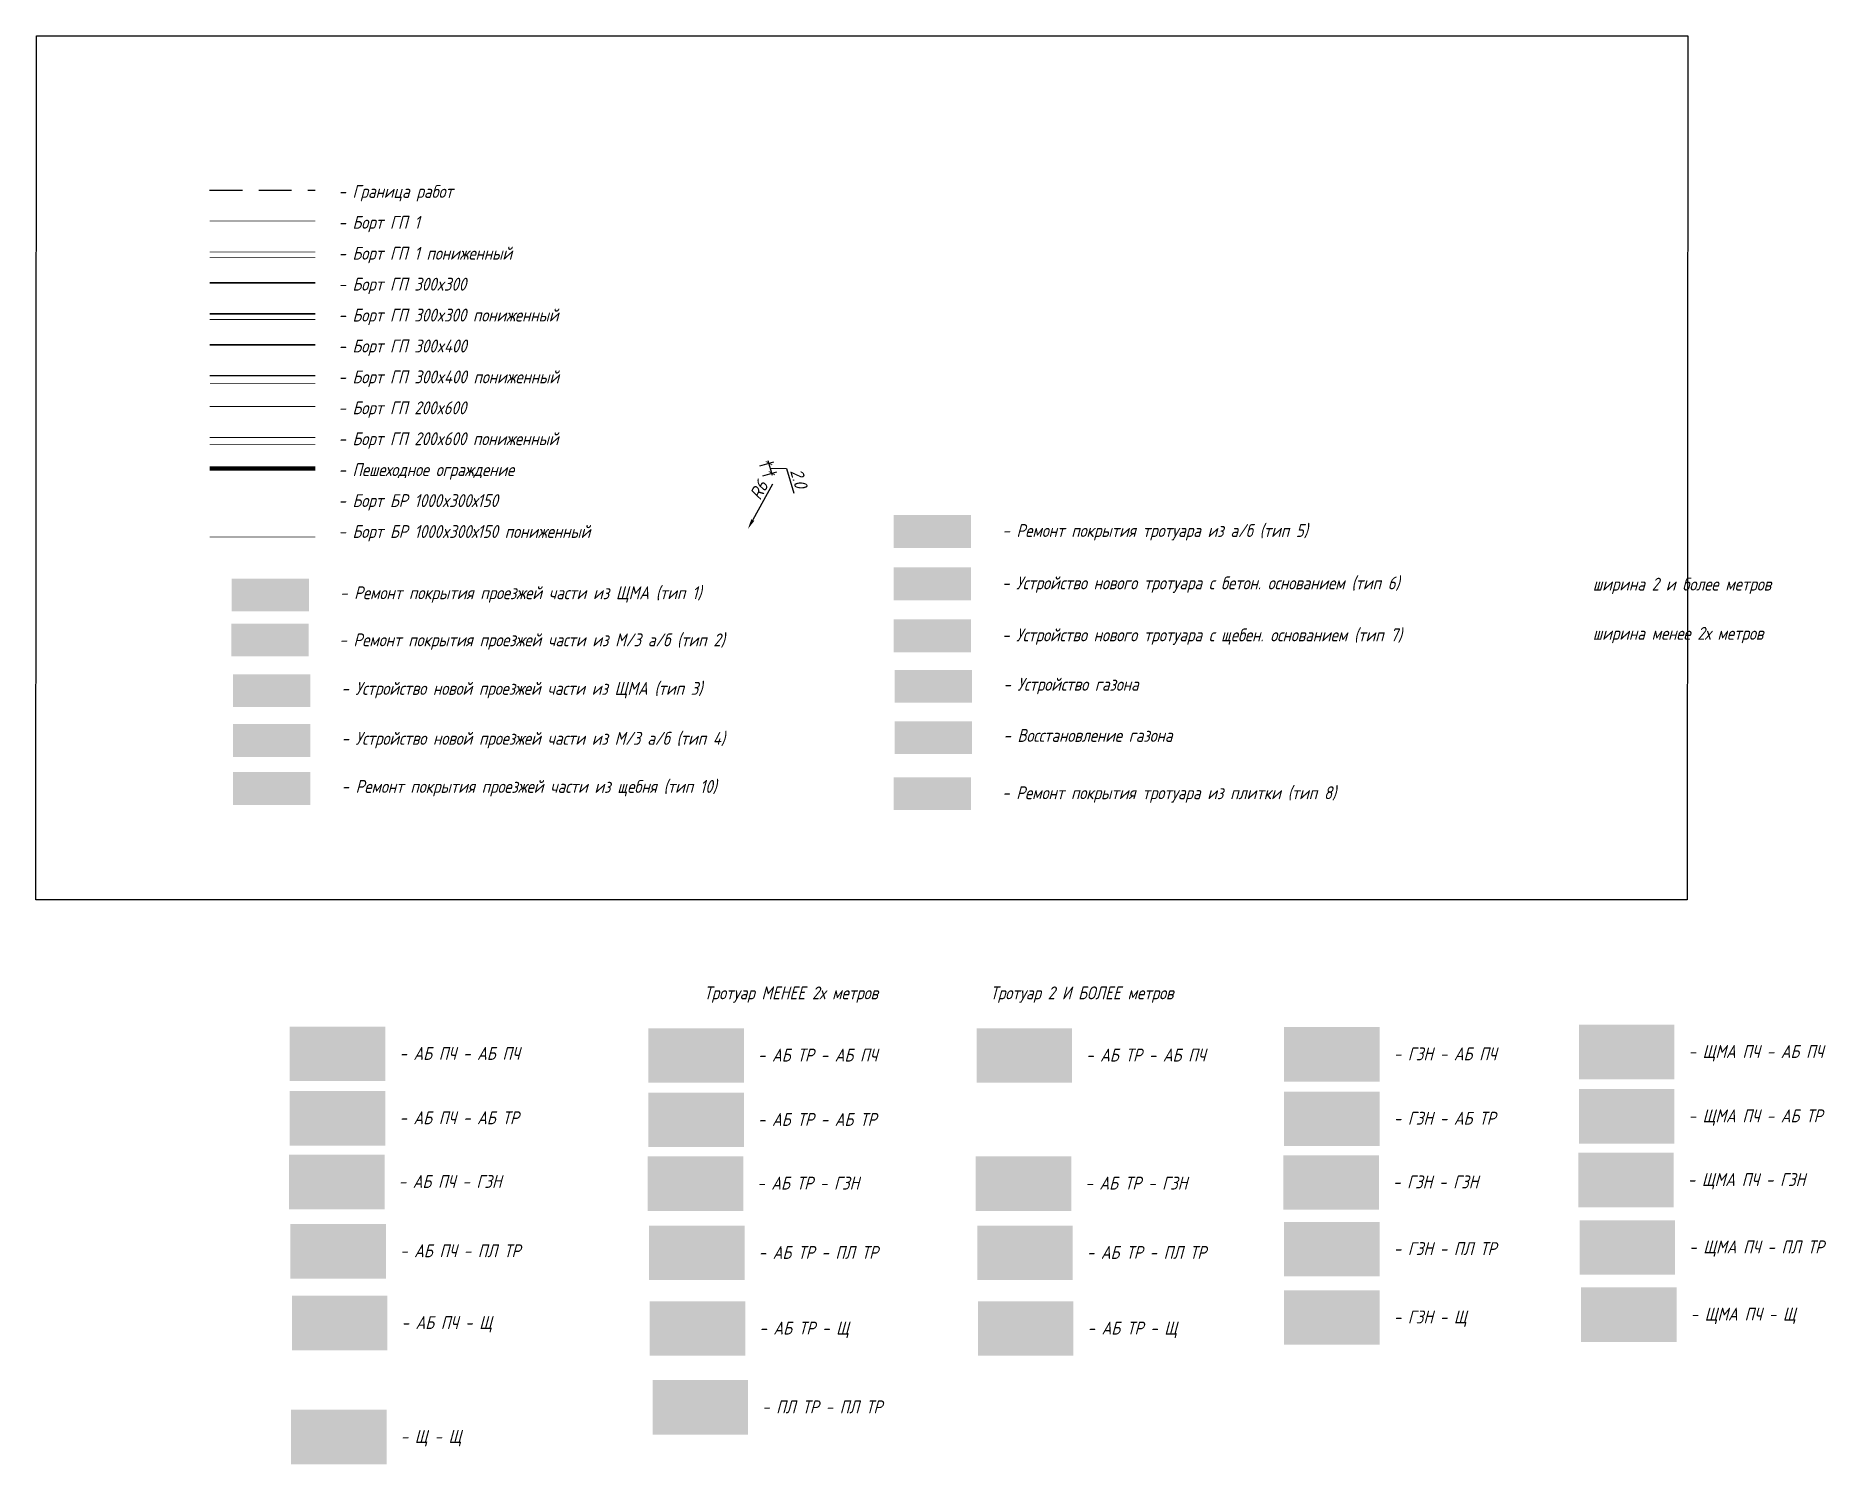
# Model space of a CAD drawing. Extents: x -2918 to -212, y 225 to 5715.
# Drawn here: x -1255.9 to -908.4, y 773.8 to 1050.9 of the extents above; entities that cross this region are included whole.
import ezdxf

# ---------------------------------------------------------------- set-up
doc = ezdxf.new("R2010")
doc.units = 0
doc.linetypes.add('JIS_02_2_0', pattern=[3, 2, -1])
doc.linetypes.add('ШТРИХОВАЯ2', pattern=[9.525, 6.35, -3.175])
doc.layers.get('0').update_dxf_attribs({"linetype": 'CONTINUOUS'})
doc.layers.get('DEFPOINTS').update_dxf_attribs({"linetype": 'CONTINUOUS'})
for name, color, linetype in [('_АБ_ПЧ-АБ_ПЧ', 55, 'CONTINUOUS'), ('_АБ_ПЧ-АБ_ТР', 22, 'CONTINUOUS'), ('_АБ_ПЧ-ГЗН', 22, 'CONTINUOUS'), ('_АБ_ПЧ-ПЛ_ТР', 22, 'CONTINUOUS'), ('_АБ_ПЧ-Щ', 22, 'CONTINUOUS'), ('_АБ_ТР-АБ_ПЧ', 21, 'CONTINUOUS'), ('_АБ_ТР-АБ_ПЧ__2_И_БОЛЕЕ_МЕ', 221, 'CONTINUOUS'), ('_АБ_ТР-АБ_ТР', 41, 'CONTINUOUS'), ('_АБ_ТР-ГЗН', 21, 'CONTINUOUS'), ('_АБ_ТР-ГЗН__2_И_БОЛЕЕ_МЕТР', 221, 'CONTINUOUS'), ('_АБ_ТР-ПЛ_ТР', 21, 'CONTINUOUS'), ('_АБ_ТР-ПЛ_ТР__2_И_БОЛЕЕ_МЕ', 221, 'CONTINUOUS'), ('_АБ_ТР-Щ', 21, 'CONTINUOUS'), ('_АБ_ТР-Щ__2_И_БОЛЕЕ_МЕТРОВ', 221, 'CONTINUOUS'), ('_ГЗН-АБ_ПЧ', 130, 'CONTINUOUS'), ('_ГЗН-АБ_ТР', 130, 'CONTINUOUS'), ('_ГЗН-ГЗН', 80, 'CONTINUOUS'), ('_ГЗН-ПЛ_ТР', 130, 'CONTINUOUS'), ('_ГЗН-Щ', 130, 'CONTINUOUS'), ('_ПЛ_ТР-ПЛ_ТР', 171, 'CONTINUOUS'), ('_ТИП_1__РЕМ__ЩМА_', 251, 'CONTINUOUS'), ('_ТИП_2__РЕМ__МЗ_А_Б_', 55, 'CONTINUOUS'), ('_ТИП_3__КАП__РЕМОНТ__ЩМА_', 9, 'CONTINUOUS'), ('_ТИП_4__КАП__РЕМОНТ__М_З_А', 22, 'CONTINUOUS'), ('_ТИП_5__РЕМ__ТР_ИЗ_А_Б_', 41, 'CONTINUOUS'), ('_ТИП_6__КАП__РЕМ__ТР_', 21, 'CONTINUOUS'), ('_ТИП_7__ГАЗОН_', 80, 'CONTINUOUS'), ('_ТИП_8__РЕМ__ТР_ИЗ_ПЛИТКИ_', 171, 'CONTINUOUS'), ('_Щ_-Щ', 154, 'CONTINUOUS'), ('_ЩМА_ПЧ-АБ_ПЧ', 251, 'CONTINUOUS'), ('_ЩМА_ПЧ-АБ_ТР', 9, 'CONTINUOUS'), ('_ЩМА_ПЧ-ГЗН', 9, 'CONTINUOUS'), ('_ЩМА_ПЧ-ПЛ_ТР', 9, 'CONTINUOUS'), ('_ЩМА_ПЧ-Щ', 9, 'CONTINUOUS'), ('БОРТ_ГП_1__300X150__ПОНИЖЕ', 220, 'CONTINUOUS'), ('БР_1000_300_150_ПОНИЖЕННЫЙ', 220, 'CONTINUOUS'), ('ГП1__300Х150_', 5, 'CONTINUOUS'), ('ГП_200_600', 4, 'CONTINUOUS'), ('ГП_300_300', 200, 'CONTINUOUS'), ('ГП_300_400', 16, 'CONTINUOUS'), ('ДВ_ГП_П_ГРАНИЦА_РАБОТ', 230, 'ШТРИХОВАЯ2'), ('ДВ_ГП_П_ОФР_РАЗМЕРЫ_ОСН', 150, 'CONTINUOUS')]:
    doc.layers.add(name, color=color, linetype=linetype)
doc.styles.add('$MORISSOT2_5', font='romans.shx', dxfattribs={"width": 0.8, "oblique": 15, "height": 2.5})
doc.styles.add('СПДС', font='isocpeur.ttf', dxfattribs={"width": 0.9, "oblique": 15})
doc.linetypes.add('ОГРАЖДЕНИЕ1', pattern='A,6.35,-2.54,[133,ltypeshp.shx,S=2.54,R=0,X=-2.54,Y=0],-2.54,25.4', length=36.83)
doc.dimstyles.new('ДЕЛОВОЙ_ВЕКТОР', dxfattribs={"dimtxt": 1.25, "dimasz": 1, "dimexe": 0.5, "dimexo": 0, "dimgap": 0.5, "dimtad": 1, "dimdec": 1, "dimzin": 1, "dimtxsty": 'СПДС', "dimblk": 'ARCHTICK', "dimcen": 0, "dimdle": 0.5, "dimclrd": 150, "dimclre": 150, "dimclrt": 150, "dimazin": 3, "dimtfac": 1, "dimtdec": 1, "dimtmove": 0, "dimatfit": 3, "dimtolj": 1, "dimtzin": 9})

msp = doc.modelspace()

# ---------------------------------------------------------------- texts
at = {"style": '$MORISSOT2_5', "oblique": 15, "width": 0.8}
for s, p in [('- Граница работ', (-1197.17, 1019.5)), ('- Борт ГП 1', (-1197.17, 1013.5)), ('- Борт ГП 1 пониженный', (-1197.17, 1007.5)), ('- Борт ГП 300x300', (-1197.17, 1001.5)), ('- Борт ГП 300x300 пониженный', (-1197.17, 995.5)), ('- Борт ГП 300x400', (-1197.17, 989.5)), ('- Борт ГП 300x400 пониженный', (-1197.17, 983.5)), ('- Борт ГП 200x600', (-1197.17, 977.5)), ('- Борт ГП 200x600 пониженный', (-1197.17, 971.5)), ('- Пешеходное ограждение', (-1197.17, 965.5)), ('- Борт БР 1000x300х150', (-1197.17, 959.5)), ('- Борт БР 1000x300х150 пониженный', (-1197.17, 953.5)), ('- Ремонт покрытия тротуара из а/б (тип 5)', (-1068.31, 953.69)), ('- Устройство нового тротуара с бетон. основанием (тип 6)', (-1068.36, 943.52)), ('ширина 2 и более метров', (-953.7, 943.29)), ('- Ремонт покрытия проезжей части из ЩМА (тип 1)', (-1196.85, 941.61)), ('- Ремонт покрытия проезжей части из М/З а/б (тип 2)', (-1196.99, 932.47)), ('- Устройство нового тротуара с щебен. основанием (тип 7)', (-1068.36, 933.43)), ('ширина менее 2х метров', (-953.7, 933.74)), ('- Устройство новой проезжей части из ЩМА (тип 3) ', (-1196.59, 923.05)), ('- Устройство газона ', (-1068.12, 923.85)), ('- Устройство новой проезжей части из М/З а/б (тип 4)', (-1196.57, 913.36)), ('- Восстановление газона ', (-1068.12, 913.93)), ('- Ремонт покрытия проезжей части из щебня (тип 10)', (-1196.57, 904.03)), ('- Ремонт покрытия тротуара из плитки (тип 8)', (-1068.36, 902.8)), ('Тротуар МЕНЕЕ 2х метров', (-1126.2, 863.97)), ('Тротуар 2 И БОЛЕЕ метров', (-1070.66, 863.97)), ('- ЩМА ПЧ - АБ ПЧ', (-935.15, 852.59)), ('- АБ ПЧ - АБ ПЧ', (-1185.33, 852.22)), ('- АБ ТР - АБ ПЧ', (-1115.74, 851.9)), ('- АБ ТР - АБ ПЧ', (-1052.06, 851.9)), ('- ГЗН - АБ ПЧ', (-992.35, 852.13)), ('- АБ ПЧ - АБ ТР', (-1185.33, 839.73)), ('- АБ ТР - АБ ТР', (-1115.74, 839.41)), ('- ГЗН - АБ ТР', (-992.35, 839.64)), ('- ЩМА ПЧ - АБ ТР', (-935.15, 840.1)), ('- АБ ПЧ - ГЗН', (-1185.47, 827.37)), ('- АБ ТР - ГЗН', (-1115.88, 827.05)), ('- АБ ТР - ГЗН', (-1052.2, 827.05)), ('- ГЗН - ГЗН', (-992.49, 827.28)), ('- ЩМА ПЧ - ГЗН', (-935.29, 827.74)), ('- ГЗН - ПЛ ТР', (-992.35, 814.34)), ('- ЩМА ПЧ - ПЛ ТР', (-935.02, 814.67)), ('- АБ ПЧ - ПЛ ТР', (-1185.2, 813.92)), ('- АБ ТР - ПЛ ТР', (-1115.61, 813.6)), ('- АБ ТР - ПЛ ТР', (-1051.92, 813.6)), ('- ГЗН - Щ', (-992.35, 801.07)), ('- ЩМА ПЧ - Щ', (-934.74, 801.63)), ('- АБ ПЧ - Щ', (-1184.93, 799.99)), ('- АБ ТР - Щ', (-1115.47, 798.92)), ('- АБ ТР - Щ', (-1051.78, 798.92)), ('- ПЛ ТР - ПЛ ТР', (-1114.94, 783.63)), ('- Щ - Щ', (-1185.08, 777.89))]:
    msp.add_text(s, height=2.5, dxfattribs=at).set_placement(p)

# ---------------------------------------------------------------- blocks, each defined once
blk = doc.blocks.new('*D26')
at = {"layer": 'DEFPOINTS', "color": 0}
for p in [(-1114.81, 960.5), (-1117.69, 955.24)]:
    blk.add_point(p, dxfattribs=at)
at = {"layer": 'ДВ_ГП_П_ОФР_РАЗМЕРЫ_ОСН', "color": 150}
blk.add_line((-1112.92, 963.95), (-1116.73, 956.99), dxfattribs=at)
blk.add_solid([(-1117.02, 957.15), (-1116.44, 956.83), (-1117.69, 955.24)], dxfattribs=at)
at = {"layer": 'ДВ_ГП_П_ОФР_РАЗМЕРЫ_ОСН', "color": 150, "insert": (-1115.56, 962.78), "char_height": 2.5, "attachment_point": 5, "rotation": 61.3259, "style": 'СПДС'}
blk.add_mtext('\\A1;R6', dxfattribs=at)
blk = doc.blocks.new('_ARCHTICK')
at = {"color": 0, "linetype": 'BYBLOCK', "const_width": 0.15}
blk.add_lwpolyline([(-0.5, -0.5), (0.5, 0.5)], dxfattribs=at)
blk = doc.blocks.new('*D27')
at = {"layer": 'DEFPOINTS', "color": 0}
for p in [(-1115.37, 967.5), (-1113.59, 968.01), (-1114.81, 965.56)]:
    blk.add_point(p, dxfattribs=at)
at = {"layer": 'ДВ_ГП_П_ОФР_РАЗМЕРЫ_ОСН', "color": 150}
for p, q in [((-1115.37, 967.5), (-1112.63, 968.29)), ((-1114.81, 965.56), (-1112.07, 966.34)), ((-1112.89, 965.59), (-1113.73, 968.49)), ((-1113.31, 967.04), (-1110.18, 967.01)), ((-1110.18, 967.01), (-1108.78, 962.16))]:
    blk.add_line(p, q, dxfattribs=at)
for p, rotation in [((-1113.59, 968.01), 106.0761312989006), ((-1113.03, 966.07), 286.0761312989006)]:
    blk.add_blockref('_ARCHTICK', p, dxfattribs=dict(at, rotation=rotation))
at = {"layer": 'ДВ_ГП_П_ОФР_РАЗМЕРЫ_ОСН', "color": 150, "insert": (-1107.8, 965.07), "char_height": 2.5, "attachment_point": 5, "rotation": 286.0761, "style": 'СПДС'}
blk.add_mtext('\\A1;2.0', dxfattribs=at)

# ---------------------------------------------------------------- dimensions: what is measured, and where the dimension line sits
at = {"layer": 'ДВ_ГП_П_ОФР_РАЗМЕРЫ_ОСН'}
dim = msp.add_aligned_dim(p1=(-1114.81, 965.56), p2=(-1115.37, 967.5), distance=-1.85, dimstyle='ДЕЛОВОЙ_ВЕКТОР', override={"dimtxt": 2.5, "dimexe": 1, "dimdec": 1}, dxfattribs=at)
dim.commit()
dim.dimension.update_dxf_attribs({"geometry": '*D27', "text_midpoint": (-1108.36, 967.01)})
dim = msp.add_radius_dim(center=(-1114.81, 960.5), mpoint=(-1117.69, 955.24), dimstyle='ДЕЛОВОЙ_ВЕКТОР', override={"dimtxt": 2.5, "dimasz": 2, "dimdec": 0, "dimsah": 1}, dxfattribs=at)
dim.commit()
dim.dimension.update_dxf_attribs({"geometry": '*D26', "text_midpoint": (-1114.02, 961.94), "dimtype": 164})

# ---------------------------------------------------------------- hatches: boundary and pattern name
at = {"layer": '_АБ_ПЧ-АБ_ПЧ'}
h = msp.add_hatch(color=256, dxfattribs=at)
h.dxf.hatch_style = 1
h.paths.add_polyline_path([(-1206.59, 858.66), (-1188.05, 858.66), (-1188.05, 848.09), (-1206.59, 848.09)])
at = {"layer": '_АБ_ПЧ-АБ_ТР'}
h = msp.add_hatch(color=256, dxfattribs=at)
h.dxf.hatch_style = 1
h.paths.add_polyline_path([(-1206.59, 846.16), (-1188.05, 846.16), (-1188.05, 835.59), (-1206.59, 835.59)])
at = {"layer": '_АБ_ПЧ-ГЗН'}
h = msp.add_hatch(color=256, dxfattribs=at)
h.dxf.hatch_style = 1
h.paths.add_polyline_path([(-1206.73, 833.81), (-1188.19, 833.81), (-1188.19, 823.24), (-1206.73, 823.24)])
at = {"layer": '_АБ_ПЧ-ПЛ_ТР'}
h = msp.add_hatch(color=256, dxfattribs=at)
h.dxf.hatch_style = 1
h.paths.add_polyline_path([(-1206.46, 820.36), (-1187.92, 820.36), (-1187.92, 809.79), (-1206.46, 809.79)])
at = {"layer": '_АБ_ПЧ-Щ'}
h = msp.add_hatch(color=256, dxfattribs=at)
h.dxf.hatch_style = 1
h.paths.add_polyline_path([(-1206.18, 806.43), (-1187.65, 806.43), (-1187.65, 795.86), (-1206.18, 795.86)])
at = {"layer": '_АБ_ТР-АБ_ПЧ'}
h = msp.add_hatch(color=256, dxfattribs=at)
h.dxf.hatch_style = 1
h.paths.add_polyline_path([(-1137, 858.34), (-1118.46, 858.34), (-1118.46, 847.77), (-1137, 847.77)])
at = {"layer": '_АБ_ТР-АБ_ПЧ__2_И_БОЛЕЕ_МЕ'}
h = msp.add_hatch(color=256, dxfattribs=at)
h.dxf.hatch_style = 1
h.paths.add_polyline_path([(-1089.42, 947.77), (-1089.42, 941.41), (-1074.42, 941.41), (-1074.42, 947.77)])
h = msp.add_hatch(color=256, dxfattribs=at)
h.dxf.hatch_style = 1
h.paths.add_polyline_path([(-1073.32, 858.34), (-1054.78, 858.34), (-1054.78, 847.77), (-1073.32, 847.77)])
at = {"layer": '_АБ_ТР-АБ_ТР'}
h = msp.add_hatch(color=256, dxfattribs=at)
h.dxf.hatch_style = 1
h.paths.add_polyline_path([(-1137, 845.85), (-1118.46, 845.85), (-1118.46, 835.28), (-1137, 835.28)])
at = {"layer": '_АБ_ТР-ГЗН'}
h = msp.add_hatch(color=256, dxfattribs=at)
h.dxf.hatch_style = 1
h.paths.add_polyline_path([(-1137.14, 833.49), (-1118.6, 833.49), (-1118.6, 822.92), (-1137.14, 822.92)])
at = {"layer": '_АБ_ТР-ГЗН__2_И_БОЛЕЕ_МЕТР'}
h = msp.add_hatch(color=256, dxfattribs=at)
h.dxf.hatch_style = 1
h.paths.add_polyline_path([(-1073.46, 833.49), (-1054.92, 833.49), (-1054.92, 822.92), (-1073.46, 822.92)])
at = {"layer": '_АБ_ТР-ПЛ_ТР'}
h = msp.add_hatch(color=256, dxfattribs=at)
h.dxf.hatch_style = 1
h.paths.add_polyline_path([(-1136.86, 820.04), (-1118.32, 820.04), (-1118.32, 809.47), (-1136.86, 809.47)])
at = {"layer": '_АБ_ТР-ПЛ_ТР__2_И_БОЛЕЕ_МЕ'}
h = msp.add_hatch(color=256, dxfattribs=at)
h.dxf.hatch_style = 1
h.paths.add_polyline_path([(-1073.18, 820.04), (-1054.64, 820.04), (-1054.64, 809.47), (-1073.18, 809.47)])
at = {"layer": '_АБ_ТР-Щ'}
h = msp.add_hatch(color=256, dxfattribs=at)
h.dxf.hatch_style = 1
h.paths.add_polyline_path([(-1136.73, 805.36), (-1118.19, 805.36), (-1118.19, 794.79), (-1136.73, 794.79)])
at = {"layer": '_АБ_ТР-Щ__2_И_БОЛЕЕ_МЕТРОВ'}
h = msp.add_hatch(color=256, dxfattribs=at)
h.dxf.hatch_style = 1
h.paths.add_polyline_path([(-1073.04, 805.36), (-1054.5, 805.36), (-1054.5, 794.79), (-1073.04, 794.79)])
at = {"layer": '_ГЗН-АБ_ПЧ'}
h = msp.add_hatch(color=256, dxfattribs=at)
h.dxf.hatch_style = 1
h.paths.add_polyline_path([(-1013.61, 858.57), (-995.07, 858.57), (-995.07, 848), (-1013.61, 848)])
at = {"layer": '_ГЗН-АБ_ТР'}
h = msp.add_hatch(color=256, dxfattribs=at)
h.dxf.hatch_style = 1
h.paths.add_polyline_path([(-1013.61, 846.08), (-995.07, 846.08), (-995.07, 835.51), (-1013.61, 835.51)])
at = {"layer": '_ГЗН-ГЗН'}
h = msp.add_hatch(color=256, dxfattribs=at)
h.dxf.hatch_style = 1
h.paths.add_polyline_path([(-1013.74, 833.72), (-995.21, 833.72), (-995.21, 823.15), (-1013.74, 823.15)])
at = {"layer": '_ГЗН-ПЛ_ТР'}
h = msp.add_hatch(color=256, dxfattribs=at)
h.dxf.hatch_style = 1
h.paths.add_polyline_path([(-1013.61, 820.78), (-995.07, 820.78), (-995.07, 810.21), (-1013.61, 810.21)])
at = {"layer": '_ГЗН-Щ'}
h = msp.add_hatch(color=256, dxfattribs=at)
h.dxf.hatch_style = 1
h.paths.add_polyline_path([(-1013.61, 807.51), (-995.07, 807.51), (-995.07, 796.94), (-1013.61, 796.94)])
at = {"layer": '_ПЛ_ТР-ПЛ_ТР'}
h = msp.add_hatch(color=256, dxfattribs=at)
h.dxf.hatch_style = 1
h.paths.add_polyline_path([(-1136.2, 790.07), (-1117.66, 790.07), (-1117.66, 779.5), (-1136.2, 779.5)])
at = {"layer": '_ТИП_1__РЕМ__ЩМА_'}
h = msp.add_hatch(color=256, dxfattribs=at)
h.dxf.hatch_style = 1
h.paths.add_polyline_path([(-1217.87, 945.62), (-1217.87, 939.26), (-1202.87, 939.26), (-1202.87, 945.62)])
at = {"layer": '_ТИП_2__РЕМ__МЗ_А_Б_'}
h = msp.add_hatch(color=256, dxfattribs=at)
h.dxf.hatch_style = 1
h.paths.add_polyline_path([(-1217.93, 936.88), (-1217.93, 930.52), (-1202.93, 930.52), (-1202.93, 936.88)])
at = {"layer": '_ТИП_3__КАП__РЕМОНТ__ЩМА_'}
h = msp.add_hatch(color=256, dxfattribs=at)
h.dxf.hatch_style = 1
h.paths.add_polyline_path([(-1217.62, 927.06), (-1217.62, 920.7), (-1202.62, 920.7), (-1202.62, 927.06)])
at = {"layer": '_ТИП_4__КАП__РЕМОНТ__М_З_А'}
h = msp.add_hatch(color=256, dxfattribs=at)
h.dxf.hatch_style = 1
h.paths.add_polyline_path([(-1217.6, 917.38), (-1217.6, 911.02), (-1202.6, 911.02), (-1202.6, 917.38)])
at = {"layer": '_ТИП_5__РЕМ__ТР_ИЗ_А_Б_'}
h = msp.add_hatch(color=256, dxfattribs=at)
h.dxf.hatch_style = 1
h.paths.add_polyline_path([(-1089.37, 957.94), (-1089.37, 951.58), (-1074.37, 951.58), (-1074.37, 957.94)])
at = {"layer": '_ТИП_6__КАП__РЕМ__ТР_'}
h = msp.add_hatch(color=256, dxfattribs=at)
h.dxf.hatch_style = 1
h.paths.add_polyline_path([(-1089.42, 937.68), (-1089.42, 931.32), (-1074.42, 931.32), (-1074.42, 937.68)])
at = {"layer": '_ТИП_7__ГАЗОН_'}
h = msp.add_hatch(color=4, dxfattribs=at)
h.dxf.hatch_style = 1
h.paths.add_polyline_path([(-1089.21, 927.87), (-1089.21, 921.51), (-1074.21, 921.51), (-1074.21, 927.87)])
h = msp.add_hatch(color=256, dxfattribs=at)
h.dxf.hatch_style = 1
h.paths.add_polyline_path([(-1089.21, 917.93), (-1089.21, 911.57), (-1074.21, 911.57), (-1074.21, 917.93)])
at = {"layer": '_ТИП_8__РЕМ__ТР_ИЗ_ПЛИТКИ_'}
h = msp.add_hatch(color=256, dxfattribs=at)
h.dxf.hatch_style = 1
h.paths.add_polyline_path([(-1089.42, 907.05), (-1089.42, 900.69), (-1074.42, 900.69), (-1074.42, 907.05)])
at = {"layer": '_Щ_-Щ'}
h = msp.add_hatch(color=256, dxfattribs=at)
h.dxf.hatch_style = 1
h.paths.add_polyline_path([(-1217.6, 908.05), (-1217.6, 901.69), (-1202.6, 901.69), (-1202.6, 908.05)])
h = msp.add_hatch(color=256, dxfattribs=at)
h.dxf.hatch_style = 1
h.paths.add_polyline_path([(-1206.33, 784.33), (-1187.8, 784.33), (-1187.8, 773.76), (-1206.33, 773.76)])
at = {"layer": '_ЩМА_ПЧ-АБ_ПЧ'}
h = msp.add_hatch(color=256, dxfattribs=at)
h.dxf.hatch_style = 1
h.paths.add_polyline_path([(-956.41, 859.03), (-937.87, 859.03), (-937.87, 848.46), (-956.41, 848.46)])
at = {"layer": '_ЩМА_ПЧ-АБ_ТР'}
h = msp.add_hatch(color=256, dxfattribs=at)
h.dxf.hatch_style = 1
h.paths.add_polyline_path([(-956.41, 846.54), (-937.87, 846.54), (-937.87, 835.97), (-956.41, 835.97)])
at = {"layer": '_ЩМА_ПЧ-ГЗН'}
h = msp.add_hatch(color=256, dxfattribs=at)
h.dxf.hatch_style = 1
h.paths.add_polyline_path([(-956.55, 834.18), (-938.01, 834.18), (-938.01, 823.61), (-956.55, 823.61)])
at = {"layer": '_ЩМА_ПЧ-ПЛ_ТР'}
h = msp.add_hatch(color=256, dxfattribs=at)
h.dxf.hatch_style = 1
h.paths.add_polyline_path([(-956.28, 821.1), (-937.74, 821.1), (-937.74, 810.53), (-956.28, 810.53)])
at = {"layer": '_ЩМА_ПЧ-Щ'}
h = msp.add_hatch(color=256, dxfattribs=at)
h.dxf.hatch_style = 1
h.paths.add_polyline_path([(-956, 808.07), (-937.46, 808.07), (-937.46, 797.5), (-956, 797.5)])

# ---------------------------------------------------------------- linework, layer by layer
msp.add_lwpolyline([(-1255.76, 1050.94), (-935.25, 1050.94), (-935.38, 883.28), (-1255.89, 883.28)], close=True)
at = {"layer": 'БОРТ_ГП_1__300X150__ПОНИЖЕ', "color": 220, "linetype": 'JIS_02_2_0', "const_width": 0.15}
for points in [[(-1222.15, 1007.89), (-1201.65, 1007.89)], [(-1222.15, 995.89), (-1201.65, 995.89)], [(-1222.11, 983.5), (-1201.62, 983.5)], [(-1222.15, 971.69), (-1201.65, 971.69)]]:
    msp.add_lwpolyline(points, dxfattribs=at)
at = {"layer": 'БР_1000_300_150_ПОНИЖЕННЫЙ', "linetype": 'JIS_02_2_0', "ltscale": 0.5, "const_width": 0.15}
msp.add_lwpolyline([(-1222.15, 953.69), (-1201.65, 953.69)], dxfattribs=at)
at = {"layer": 'ГП1__300Х150_', "const_width": 0.15}
for points in [[(-1222.15, 1014.99), (-1201.65, 1014.99)], [(-1222.15, 1008.99), (-1201.65, 1008.99)]]:
    msp.add_lwpolyline(points, dxfattribs=at)
at = {"layer": 'ГП_200_600', "color": 4, "const_width": 0.2}
for points in [[(-1222.15, 978.99), (-1201.65, 978.99)], [(-1222.15, 972.99), (-1201.65, 972.99)]]:
    msp.add_lwpolyline(points, dxfattribs=at)
at = {"layer": 'ГП_300_300', "const_width": 0.3}
for points in [[(-1222.15, 1002.99), (-1201.65, 1002.99)], [(-1222.15, 996.99), (-1201.65, 996.99)]]:
    msp.add_lwpolyline(points, dxfattribs=at)
at = {"layer": 'ГП_300_400', "const_width": 0.3}
for points in [[(-1222.15, 990.99), (-1201.65, 990.99)], [(-1222.15, 984.99), (-1201.65, 984.99)]]:
    msp.add_lwpolyline(points, dxfattribs=at)
at = {"layer": 'ГП_300_400', "color": 1, "linetype": 'ОГРАЖДЕНИЕ1', "ltscale": 0.2, "const_width": 0.8}
msp.add_lwpolyline([(-1222.15, 966.99), (-1201.65, 966.99)], dxfattribs=at)
at = {"layer": 'ДВ_ГП_П_ГРАНИЦА_РАБОТ'}
msp.add_lwpolyline([(-1222.15, 1020.99), (-1201.65, 1020.99)], dxfattribs=at)

msp.set_redraw_order([(e.dxf.handle, doc.entitydb.next_handle()) for e in msp.query("TEXT MTEXT ATTDEF DIMENSION ARC_DIMENSION")])  # texts and dimensions are drawn at this point

doc.saveas('drawing.dxf')
